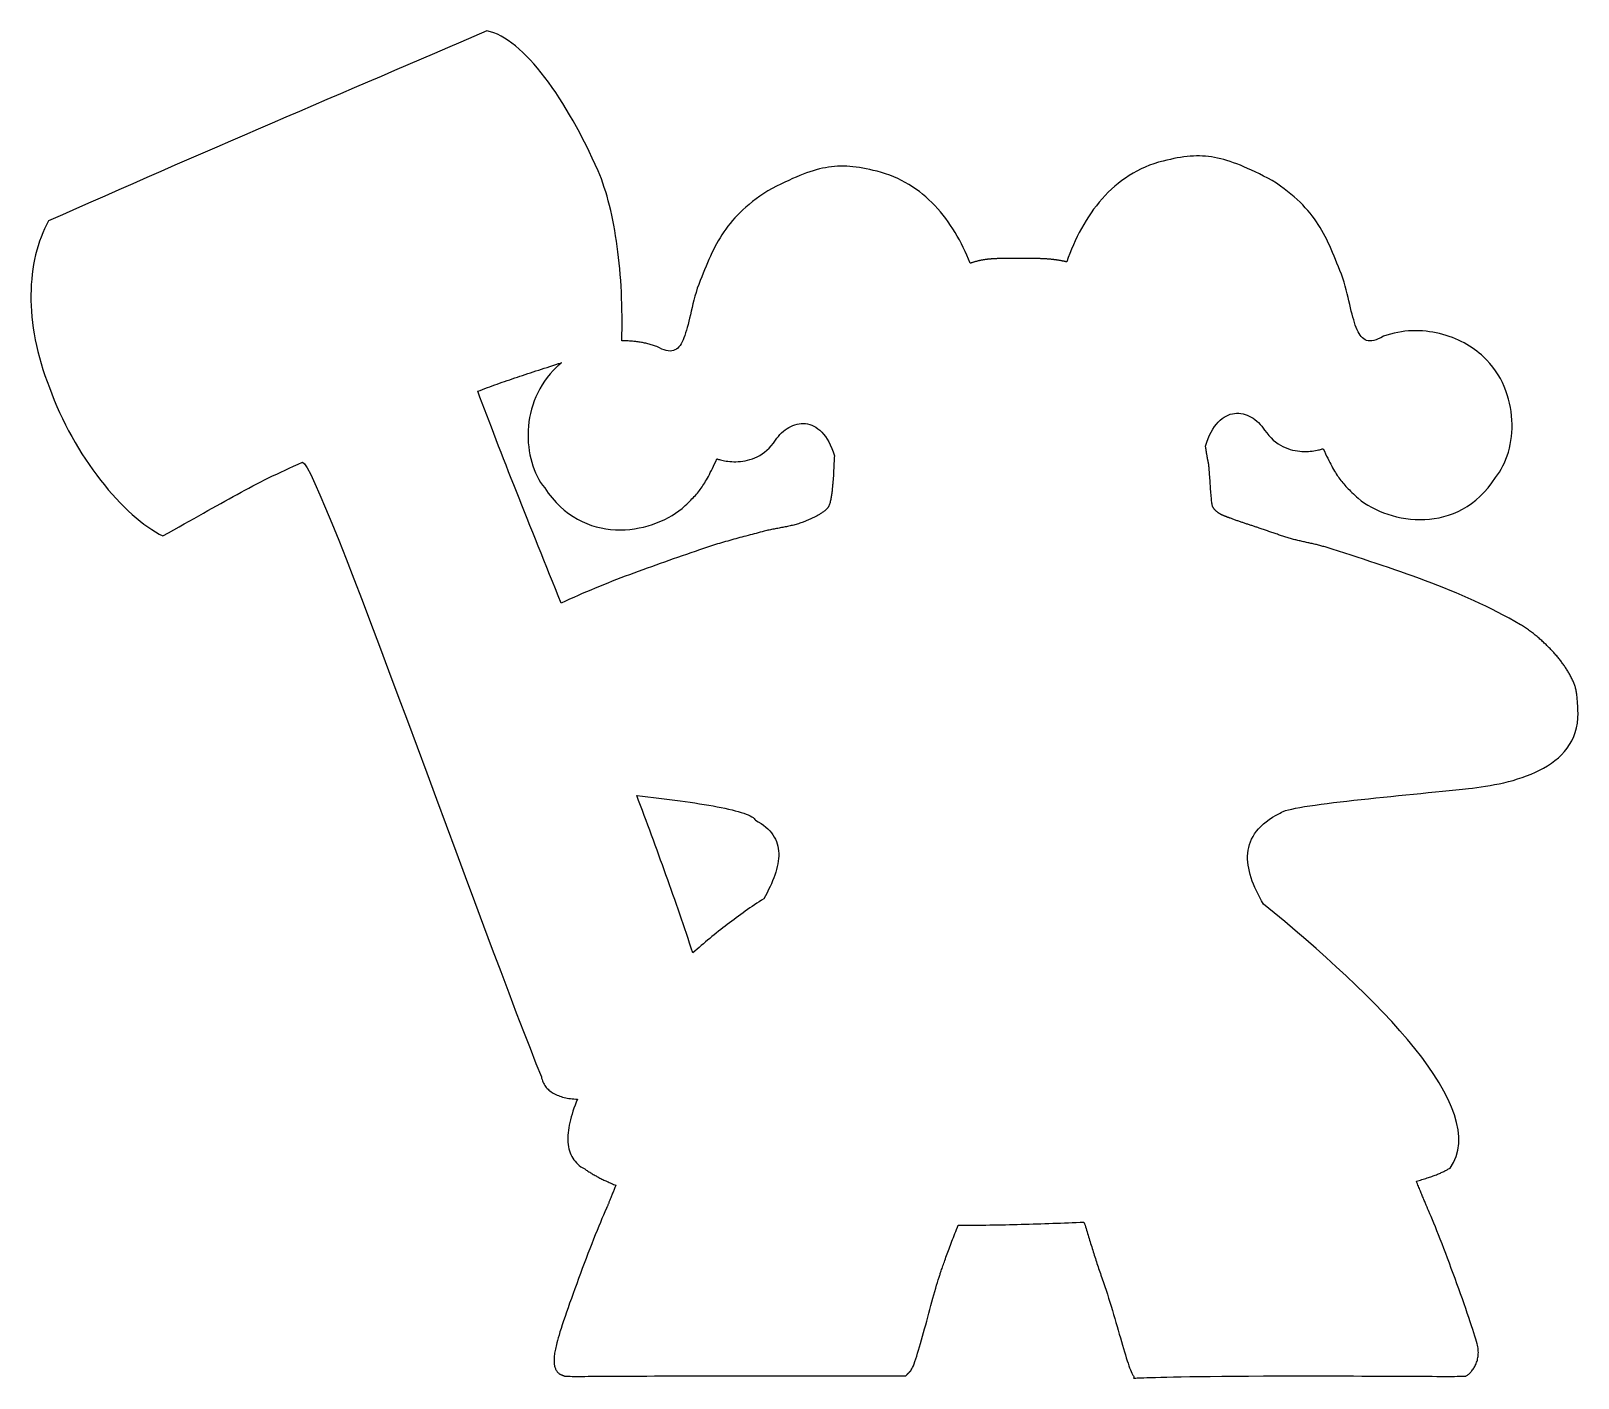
# Model space of a CAD drawing. Extents: x -65 to 169, y 0 to 203.
import ezdxf

# ---------------------------------------------------------------- set-up
doc = ezdxf.new("R2010")
doc.units = 0
doc.layers.get('0').update_dxf_attribs({"linetype": 'CONTINUOUS'})

msp = doc.modelspace()

# ---------------------------------------------------------------- linework, layer by layer
at = {"color": 7}
for points in [[(3.718119, 203.159191), (1.751513, 202.313908), (-0.224616, 201.465193), (-2.209981, 200.61305), (-4.204292, 199.75749), (-6.207263, 198.898529), (-8.218606, 198.036169), (-10.238032, 197.170424), (-12.265254, 196.301299), (-14.299983, 195.428812), (-16.341933, 194.552966), (-18.390815, 193.673774), (-20.446341, 192.791245), (-22.508224, 191.905389), (-24.576175, 191.016215), (-26.649908, 190.123733), (-28.72913, 189.227954), (-30.81356, 188.328887), (-32.902909, 187.426542), (-34.996885, 186.520928), (-37.0952, 185.612056), (-39.197571, 184.699935), (-41.303707, 183.784575), (-43.413323, 182.865987), (-45.526127, 181.944179), (-47.64183, 181.019161), (-49.76015, 180.090945), (-51.880796, 179.159538), (-54.003482, 178.224951), (-56.127917, 177.287194), (-58.253815, 176.346277), (-60.380888, 175.402209), (-62.508847, 174.455), (-62.813716, 173.876437), (-63.101127, 173.279582), (-63.37083, 172.664925), (-63.622576, 172.032953), (-63.856113, 171.384155), (-64.071196, 170.719019), (-64.267572, 170.038032), (-64.444994, 169.341684), (-64.603209, 168.630463), (-64.741973, 167.904856), (-64.86103, 167.165351), (-64.960135, 166.412438), (-65.039036, 165.646605), (-65.097485, 164.868338), (-65.135233, 164.078127), (-65.152035, 163.27646), (-65.147642, 162.463826), (-65.121793, 161.640711), (-65.074236, 160.807605), (-65.004733, 159.964996), (-64.913028, 159.113371), (-64.798877, 158.253219), (-64.662026, 157.385029), (-64.502228, 156.509288), (-64.319232, 155.626486), (-64.112791, 154.737108), (-63.882654, 153.841645), (-63.628572, 152.940584), (-63.350293, 152.034414), (-63.04757, 151.123622), (-62.720154, 150.208698), (-62.367792, 149.290128), (-62.017492, 148.338483), (-61.644482, 147.392182), (-61.24984, 146.452313), (-60.834638, 145.519965), (-60.399949, 144.596227), (-59.946844, 143.682189), (-59.476402, 142.77894), (-58.989693, 141.887567), (-58.487789, 141.009164), (-57.971767, 140.144812), (-57.442698, 139.295608), (-56.901654, 138.462636), (-56.349712, 137.646987), (-55.787944, 136.849752), (-55.217422, 136.072015), (-54.639221, 135.31487), (-54.054412, 134.579402), (-53.464074, 133.866705), (-52.869274, 133.177862), (-52.271089, 132.513967), (-51.67059, 131.876107), (-51.068854, 131.265369), (-50.466953, 130.682847), (-49.865957, 130.129627), (-49.266943, 129.606797), (-48.670985, 129.115447), (-48.079155, 128.656667), (-47.492523, 128.231545), (-46.912168, 127.841174), (-46.339162, 127.486635), (-45.774576, 127.169024), (-45.219485, 126.889428), (-44.376271, 127.360402), (-43.558444, 127.818597), (-42.764646, 128.264491), (-41.993529, 128.698569), (-41.243729, 129.12131), (-40.513897, 129.533192), (-39.802678, 129.934703), (-39.108713, 130.326315), (-38.43065, 130.708514), (-37.767133, 131.08178), (-37.116806, 131.446593), (-36.478313, 131.803436), (-35.850303, 132.152787), (-35.231419, 132.495126), (-34.620303, 132.830938), (-34.015603, 133.160701), (-33.415962, 133.484895), (-32.820028, 133.804001), (-32.226443, 134.118501), (-31.633851, 134.428878), (-31.040901, 134.735607), (-30.446234, 135.039174), (-29.848495, 135.340056), (-29.246333, 135.638736), (-28.638389, 135.935696), (-28.023307, 136.231413), (-27.399737, 136.526371), (-26.766316, 136.821048), (-26.121698, 137.115926), (-25.464522, 137.411486), (-24.793434, 137.708211), (-24.107079, 138.006579), (-23.828767, 137.785703), (-23.420451, 137.161074), (-22.889656, 136.155782), (-22.243909, 134.792916), (-21.490736, 133.095563), (-20.637663, 131.08681), (-19.692216, 128.78975), (-18.661921, 126.22747), (-17.554304, 123.423053), (-16.376892, 120.399596), (-15.13721, 117.18018), (-13.842784, 113.787896), (-12.501141, 110.245835), (-11.119806, 106.577082), (-9.706307, 102.80473), (-8.268168, 98.951859), (-6.812916, 95.041567), (-5.348077, 91.096936), (-3.881177, 87.141055), (-2.419742, 83.197017), (-0.971298, 79.287904), (0.456628, 75.436809), (1.856511, 71.66682), (3.220825, 68.001023), (4.542043, 64.462509), (5.812639, 61.074363), (7.025088, 57.859679), (8.171862, 54.84154), (9.245437, 52.043036), (10.238286, 49.487257), (11.142883, 47.19729), (11.951701, 45.196223), (11.996253, 44.988551), (12.050723, 44.7881), (12.114934, 44.594804), (12.188706, 44.408595), (12.271864, 44.229409), (12.364227, 44.057184), (12.465619, 43.891848), (12.575861, 43.733339), (12.694776, 43.581593), (12.822184, 43.43654), (12.957909, 43.298118), (13.101772, 43.16626), (13.253596, 43.040903), (13.413201, 42.921978), (13.580411, 42.809422), (13.755046, 42.703168), (13.93693, 42.60315), (14.125884, 42.509305), (14.321729, 42.421564), (14.524289, 42.339866), (14.733385, 42.264139), (14.948839, 42.194324), (15.170473, 42.130353), (15.398108, 42.07216), (15.631568, 42.01968), (15.870673, 41.972846), (16.115247, 41.931595), (16.36511, 41.895858), (16.620085, 41.865574), (16.879994, 41.840677), (17.144658, 41.821097), (17.4139, 41.806783), (17.221782, 41.344432), (17.042472, 40.88833), (16.876147, 40.438713), (16.722983, 39.995814), (16.583158, 39.559862), (16.456848, 39.131094), (16.34423, 38.70974), (16.24548, 38.296032), (16.160775, 37.890204), (16.090292, 37.492488), (16.034208, 37.103116), (15.992699, 36.722323), (15.965942, 36.35034), (15.954113, 35.987397), (15.957391, 35.633731), (15.975951, 35.289572), (16.00997, 34.955152), (16.059624, 34.630707), (16.125091, 34.316464), (16.206546, 34.012661), (16.304168, 33.719527), (16.418132, 33.437298), (16.548615, 33.166203), (16.695794, 32.906475), (16.859846, 32.658352), (17.040947, 32.422058), (17.239275, 32.197831), (17.455005, 31.985902), (17.688315, 31.786505), (17.939381, 31.59987), (18.20838, 31.426232), (18.495489, 31.265823), (18.617379, 31.181474), (18.740962, 31.097612), (18.866232, 31.014231), (18.993181, 30.931334), (19.121802, 30.848919), (19.252086, 30.766986), (19.384028, 30.685534), (19.517619, 30.604558), (19.652852, 30.524061), (19.78972, 30.44404), (19.928216, 30.364499), (20.068332, 30.285431), (20.210061, 30.206836), (20.353395, 30.128715), (20.498328, 30.051068), (20.644851, 29.973892), (20.792958, 29.897186), (20.942641, 29.820949), (21.093893, 29.745181), (21.246707, 29.66988), (21.401074, 29.595048), (21.556989, 29.520679), (21.714443, 29.446776), (21.873429, 29.373338), (22.03394, 29.30036), (22.195968, 29.227846), (22.359506, 29.155795), (22.524548, 29.084201), (22.691084, 29.013068), (22.859109, 28.94239), (23.028615, 28.872172), (23.199594, 28.802409), (23.137544, 28.644932), (23.076106, 28.489214), (23.015325, 28.33537), (22.955248, 28.18352), (22.895922, 28.033784), (22.837392, 27.886282), (22.779705, 27.741129), (22.722907, 27.598447), (22.667044, 27.458352), (22.612164, 27.320965), (22.558312, 27.186403), (22.505534, 27.054786), (22.453877, 26.926236), (22.403388, 26.800866), (22.354111, 26.678797), (22.306095, 26.560148), (22.259385, 26.445038), (22.214027, 26.333585), (22.170068, 26.225907), (22.127554, 26.122127), (22.086532, 26.022361), (22.047047, 25.926727), (22.009147, 25.835343), (21.972877, 25.748332), (21.938283, 25.665808), (21.905413, 25.587891), (21.874312, 25.514702), (21.845027, 25.446358), (21.817604, 25.382979), (21.79209, 25.324684), (21.768529, 25.271587), (21.74697, 25.223814), (21.547152, 24.778634), (21.33389, 24.290803), (21.108312, 23.763377), (20.871547, 23.199413), (20.624724, 22.601973), (20.368971, 21.974117), (20.105417, 21.318897), (19.835191, 20.639379), (19.55942, 19.938616), (19.279234, 19.219669), (18.995761, 18.485599), (18.710131, 17.739461), (18.42347, 16.984316), (18.136908, 16.223218), (17.851574, 15.459234), (17.568596, 14.695416), (17.289103, 13.934824), (17.014223, 13.180515), (16.745085, 12.435554), (16.482818, 11.702992), (16.228549, 10.985894), (15.983408, 10.287315), (15.748524, 9.610312), (15.525024, 8.95795), (15.314038, 8.33328), (15.116693, 7.739367), (14.934119, 7.179265), (14.767445, 6.656036), (14.617798, 6.172737), (14.486307, 5.732428), (14.374102, 5.338165), (14.28231, 4.993008), (14.221776, 4.7489), (14.166019, 4.511746), (14.115044, 4.281477), (14.06886, 4.058018), (14.027472, 3.841298), (13.990889, 3.631247), (13.959117, 3.427796), (13.932163, 3.230869), (13.910033, 3.040396), (13.892737, 2.856307), (13.880281, 2.678531), (13.872669, 2.506996), (13.869912, 2.341629), (13.872002, 2.182363), (13.878971, 2.029121), (13.890814, 1.881836), (13.907538, 1.740434), (13.929152, 1.604846), (13.955661, 1.474999), (13.987071, 1.350822), (14.023392, 1.232244), (14.064628, 1.119193), (14.110788, 1.0116), (14.161878, 0.909391), (14.217906, 0.812496), (14.278878, 0.720841), (14.344802, 0.63436), (14.415683, 0.552979), (14.491531, 0.476623), (14.572351, 0.405228), (14.65815, 0.338717), (14.748935, 0.277019), (14.769427, 0.268367), (14.789919, 0.259715), (14.810411, 0.251063), (14.830903, 0.242411), (14.851395, 0.233759), (14.871887, 0.225107), (14.892379, 0.216456), (14.912871, 0.207804), (14.933363, 0.199152), (14.953855, 0.1905), (14.974347, 0.181848), (14.994839, 0.173196), (15.015331, 0.164544), (15.035823, 0.155892), (15.056315, 0.147241), (15.076807, 0.138589), (15.097299, 0.129937), (15.117791, 0.121285), (15.138283, 0.112633), (15.158775, 0.103981), (15.179267, 0.095329), (15.199759, 0.086677), (15.220251, 0.078026), (15.240743, 0.069374), (15.261235, 0.060722), (15.281727, 0.05207), (15.302219, 0.043418), (15.322711, 0.034766), (15.343203, 0.026114), (15.363695, 0.017462), (15.384187, 0.008811), (15.404679, 0.000159), (15.440579, -0.0127), (15.505883, -0.023892), (15.601798, -0.03347), (15.729525, -0.04154), (15.890273, -0.048181), (16.085244, -0.053499), (16.315644, -0.057547), (16.582679, -0.060431), (16.887552, -0.062283), (17.231468, -0.063077), (17.615634, -0.062923), (18.041253, -0.061865), (18.50953, -0.060013), (19.021671, -0.057632), (19.57888, -0.054615), (20.182363, -0.051096), (20.833324, -0.047154), (21.532968, -0.042868), (22.2825, -0.038343), (23.083124, -0.03366), (23.936047, -0.028871), (24.842473, -0.024082), (25.803606, -0.019373), (26.820652, -0.014848), (27.894815, -0.010562), (29.0273, -0.00662), (30.219315, -0.003101), (31.472061, -0.000085), (32.786744, 0.002297), (34.16457, 0.004149), (35.606739, 0.005207), (37.114465, 0.005387), (38.048338, 0.005226), (38.982211, 0.005064), (39.916087, 0.004903), (40.849961, 0.004741), (41.783834, 0.00458), (42.717707, 0.004419), (43.651583, 0.004257), (44.585457, 0.004096), (45.51933, 0.003934), (46.453203, 0.003773), (47.387077, 0.003612), (48.320953, 0.00345), (49.254826, 0.003289), (50.188699, 0.003127), (51.122573, 0.002966), (52.056446, 0.002805), (52.990322, 0.002641), (53.924195, 0.002479), (54.858069, 0.002318), (55.791942, 0.002156), (56.725818, 0.001995), (57.659691, 0.001834), (58.593565, 0.001672), (59.527438, 0.001511), (60.461311, 0.001349), (61.395187, 0.001188), (62.329061, 0.001027), (63.262934, 0.000865), (64.196807, 0.000704), (65.130683, 0.000542), (66.064557, 0.000381), (66.99843, 0.00022), (67.022084, 0.025011), (67.045737, 0.049803), (67.069391, 0.074594), (67.093045, 0.099385), (67.116699, 0.124177), (67.140352, 0.148968), (67.164006, 0.17376), (67.18766, 0.198551), (67.211314, 0.223343), (67.234967, 0.248134), (67.258621, 0.272926), (67.282275, 0.297717), (67.305929, 0.322509), (67.329582, 0.3473), (67.353236, 0.372091), (67.37689, 0.396883), (67.400544, 0.421674), (67.424197, 0.446466), (67.447851, 0.471257), (67.471505, 0.496049), (67.495159, 0.52084), (67.518812, 0.545632), (67.542466, 0.570423), (67.56612, 0.595215), (67.589774, 0.620006), (67.613427, 0.644798), (67.637081, 0.669589), (67.660735, 0.69438), (67.684389, 0.719172), (67.708042, 0.743963), (67.731696, 0.768755), (67.75535, 0.793546), (67.841215, 0.905878), (67.935489, 1.069991), (68.037655, 1.282893), (68.147208, 1.541595), (68.263633, 1.843103), (68.386421, 2.184421), (68.515056, 2.562558), (68.649028, 2.974523), (68.787828, 3.417324), (68.930941, 3.887965), (69.077856, 4.383453), (69.228066, 4.9008), (69.381053, 5.43701), (69.536308, 5.98909), (69.69332, 6.554049), (69.851575, 7.128894), (70.010563, 7.71063), (70.169773, 8.29627), (70.328693, 8.882814), (70.48681, 9.467273), (70.643616, 10.046658), (70.798595, 10.61797), (70.951236, 11.17822), (71.101033, 11.724412), (71.247466, 12.253558), (71.390029, 12.762664), (71.528208, 13.248733), (71.661491, 13.708777), (71.789367, 14.139804), (71.911327, 14.538817), (72.026857, 14.902828), (72.135445, 15.22884), (72.174323, 15.342341), (72.216815, 15.466565), (72.262871, 15.601225), (72.312443, 15.746037), (72.365479, 15.900717), (72.421928, 16.064981), (72.481742, 16.238543), (72.544869, 16.421119), (72.611261, 16.612425), (72.680865, 16.812178), (72.753633, 17.020093), (72.829516, 17.235884), (72.908462, 17.459269), (72.990422, 17.68996), (73.075345, 17.927677), (73.163182, 18.172131), (73.253881, 18.423043), (73.347393, 18.680123), (73.443669, 18.94309), (73.542658, 19.21166), (73.644308, 19.485546), (73.748572, 19.764465), (73.855401, 20.048135), (73.96474, 20.336267), (74.076542, 20.628581), (74.190757, 20.924787), (74.307335, 21.224608), (74.426223, 21.527751), (74.547376, 21.833941), (74.670741, 22.142887), (74.796267, 22.454306), (74.923905, 22.767914), (75.516571, 22.769766), (76.109698, 22.772518), (76.703241, 22.776169), (77.297161, 22.78072), (77.891421, 22.786171), (78.485979, 22.792494), (79.080797, 22.799717), (79.675832, 22.807814), (80.271052, 22.816783), (80.866409, 22.826599), (81.461867, 22.837288), (82.057386, 22.848824), (82.652929, 22.861206), (83.248453, 22.874436), (83.843919, 22.888511), (84.439287, 22.903408), (85.034517, 22.91915), (85.629573, 22.935713), (86.224415, 22.953096), (86.818997, 22.9713), (87.413286, 22.990297), (88.007241, 23.010088), (88.60082, 23.030699), (89.193984, 23.052077), (89.786696, 23.074249), (90.378916, 23.097215), (90.970601, 23.120948), (91.561712, 23.145448), (92.152214, 23.170716), (92.742063, 23.196751), (93.331221, 23.223535), (93.919646, 23.25107), (93.999066, 23.001102), (94.078039, 22.75087), (94.156613, 22.500392), (94.234839, 22.249691), (94.312767, 21.998792), (94.390449, 21.747715), (94.467935, 21.49648), (94.545272, 21.24511), (94.622517, 20.993629), (94.699717, 20.742058), (94.776923, 20.490418), (94.854184, 20.238728), (94.931553, 19.987017), (95.009079, 19.7353), (95.086811, 19.483602), (95.164805, 19.231946), (95.243103, 18.980351), (95.321763, 18.728841), (95.400834, 18.477436), (95.480363, 18.226162), (95.560402, 17.975035), (95.641004, 17.724083), (95.722218, 17.473321), (95.804094, 17.22278), (95.886681, 16.972473), (95.970032, 16.722426), (96.054199, 16.472659), (96.139228, 16.223197), (96.22517, 15.97406), (96.31208, 15.72527), (96.400007, 15.47685), (96.488997, 15.228819), (96.685138, 14.677099), (96.880461, 14.110867), (97.074774, 13.532059), (97.26788, 12.942623), (97.459584, 12.344493), (97.649695, 11.73961), (97.838012, 11.129918), (98.024345, 10.517357), (98.2085, 9.903862), (98.390277, 9.291381), (98.569484, 8.68185), (98.745927, 8.077208), (98.919412, 7.479398), (99.08974, 6.890361), (99.256718, 6.312038), (99.420154, 5.746364), (99.579851, 5.195284), (99.735614, 4.660741), (99.887247, 4.144669), (100.034556, 3.649012), (100.177349, 3.175712), (100.315427, 2.726703), (100.4486, 2.303933), (100.576666, 1.909339), (100.699436, 1.54486), (100.816715, 1.21244), (100.928305, 0.914016), (101.034012, 0.651531), (101.133643, 0.426924), (101.227002, 0.242136), (101.313896, 0.099105), (101.394126, -0.000225), (101.444132, -0.063243), (101.464955, -0.118263), (101.464161, -0.165674), (101.449397, -0.20587), (101.42823, -0.239242), (101.408254, -0.266184), (101.397089, -0.287086), (101.402328, -0.302353), (101.431561, -0.312354), (101.492394, -0.317487), (101.59242, -0.318281), (101.739243, -0.314867), (101.940458, -0.307777), (102.203666, -0.297405), (102.536464, -0.284123), (102.946452, -0.268327), (103.441228, -0.250441), (104.028389, -0.230809), (104.715538, -0.209854), (105.51027, -0.187973), (106.420182, -0.165537), (107.452878, -0.142968), (108.615954, -0.120637), (109.917008, -0.098941), (111.363639, -0.078251), (112.963445, -0.058989), (114.724027, -0.041526), (116.65298, -0.026286), (118.757907, -0.013639), (121.046402, -0.003956), (123.526069, 0.002342), (126.204502, 0.004987), (127.723652, 0.004818), (129.197767, 0.00376), (130.626684, 0.001908), (132.01024, -0.000474), (133.34827, -0.00349), (134.640606, -0.007009), (135.887087, -0.010951), (137.08755, -0.015237), (138.241826, -0.019762), (139.349756, -0.024471), (140.411169, -0.02926), (141.425904, -0.034049), (142.393798, -0.038759), (143.314685, -0.043283), (144.1884, -0.047569), (145.014779, -0.051512), (145.793656, -0.055031), (146.524872, -0.058047), (147.208256, -0.060428), (147.843648, -0.06228), (148.43088, -0.063339), (148.969789, -0.063497), (149.460212, -0.062704), (149.901985, -0.060852), (150.294938, -0.057994), (150.638915, -0.053946), (150.933746, -0.048628), (151.179266, -0.041987), (151.375312, -0.033917), (151.521721, -0.024339), (151.618326, -0.013147), (151.664964, -0.000288), (151.758772, 0.062092), (151.854067, 0.131014), (151.950431, 0.206394), (152.047441, 0.288155), (152.144683, 0.376224), (152.241732, 0.470522), (152.338173, 0.570971), (152.433587, 0.677492), (152.527551, 0.790009), (152.61965, 0.908444), (152.709462, 1.032722), (152.796571, 1.162762), (152.880558, 1.298488), (152.960999, 1.439825), (153.03748, 1.586693), (153.109579, 1.739014), (153.176875, 1.896711), (153.238957, 2.059707), (153.295396, 2.227927), (153.34578, 2.40129), (153.389688, 2.579719), (153.426698, 2.763139), (153.456392, 2.951469), (153.478352, 3.144634), (153.492163, 3.342558), (153.497402, 3.54516), (153.493645, 3.752363), (153.480469, 3.964093), (153.457477, 4.180271), (153.424234, 4.400817), (153.380321, 4.625657), (153.325323, 4.854713), (153.234033, 5.18767), (153.121051, 5.574631), (152.987664, 6.012085), (152.835153, 6.496516), (152.664801, 7.024412), (152.477894, 7.592264), (152.275715, 8.196551), (152.059548, 8.833765), (151.830673, 9.500394), (151.590378, 10.192919), (151.339942, 10.907834), (151.080653, 11.641622), (150.813794, 12.390768), (150.540646, 13.151763), (150.262495, 13.921092), (149.980621, 14.695241), (149.696313, 15.470698), (149.410849, 16.243948), (149.125517, 17.011483), (148.841598, 17.769784), (148.560378, 18.515341), (148.283137, 19.244638), (148.011164, 19.954166), (147.745734, 20.64041), (147.488138, 21.299855), (147.239657, 21.928989), (147.001577, 22.524302), (146.775176, 23.082276), (146.561742, 23.599402), (146.362558, 24.072162), (146.178908, 24.497049), (146.012073, 24.870545), (145.981836, 24.937432), (145.949136, 25.010806), (145.914042, 25.090509), (145.876614, 25.176369), (145.836924, 25.268227), (145.795032, 25.365911), (145.751011, 25.469257), (145.70492, 25.578104), (145.656832, 25.692283), (145.606808, 25.811626), (145.554915, 25.935972), (145.50122, 26.065152), (145.445793, 26.199002), (145.38869, 26.337358), (145.329987, 26.48005), (145.269747, 26.626918), (145.208033, 26.777794), (145.144914, 26.932512), (145.080456, 27.090904), (145.014726, 27.252811), (144.947786, 27.418062), (144.879709, 27.586493), (144.810552, 27.757938), (144.74039, 27.932232), (144.669283, 28.109209), (144.5973, 28.288705), (144.524506, 28.470553), (144.450967, 28.654589), (144.376749, 28.840644), (144.30192, 29.028557), (144.226545, 29.21816), (144.150689, 29.409287), (144.363777, 29.470408), (144.573581, 29.531625), (144.780075, 29.592934), (144.983235, 29.654336), (145.183032, 29.715825), (145.379448, 29.777399), (145.572451, 29.839057), (145.76202, 29.900795), (145.948128, 29.962607), (146.130751, 30.024496), (146.309864, 30.086456), (146.485441, 30.148485), (146.65746, 30.21058), (146.825891, 30.272739), (146.990713, 30.334958), (147.151898, 30.397236), (147.309425, 30.459569), (147.463264, 30.521955), (147.613394, 30.584391), (147.759786, 30.646873), (147.90242, 30.709399), (148.041268, 30.771968), (148.176303, 30.834576), (148.307505, 30.897219), (148.434844, 30.959896), (148.558298, 31.022605), (148.67784, 31.08534), (148.793447, 31.148102), (148.905093, 31.210885), (149.012752, 31.273689), (149.1164, 31.336509), (149.216013, 31.399345), (149.742084, 32.254857), (150.133013, 33.156583), (150.393247, 34.102421), (150.527227, 35.090264), (150.539398, 36.118012), (150.434194, 37.183555), (150.216061, 38.28479), (149.889441, 39.419615), (149.458781, 40.585922), (148.928516, 41.781611), (148.303094, 43.004573), (147.586957, 44.252703), (146.784545, 45.523901), (145.900302, 46.816058), (144.938669, 48.127073), (143.904089, 49.454837), (142.801005, 50.797251), (141.633856, 52.152206), (140.407089, 53.517599), (139.125143, 54.891324), (137.792463, 56.271279), (136.413489, 57.655357), (134.992664, 59.041456), (133.534431, 60.427468), (132.043234, 61.811292), (130.52351, 63.190821), (128.979706, 64.563953), (127.416262, 65.928579), (125.837622, 67.282597), (124.248228, 68.623905), (122.652521, 69.950393), (121.054945, 71.259962), (120.761012, 71.768459), (120.482294, 72.274504), (120.219669, 72.777839), (119.974017, 73.278206), (119.746216, 73.775345), (119.537147, 74.268997), (119.34769, 74.758899), (119.178721, 75.244799), (119.031121, 75.72643), (118.905769, 76.20354), (118.803545, 76.675864), (118.725326, 77.143147), (118.671991, 77.605128), (118.644422, 78.061547), (118.643363, 78.512146), (118.669959, 78.956667), (118.724958, 79.394849), (118.809236, 79.826432), (118.923676, 80.251157), (119.069155, 80.668768), (119.24655, 81.079004), (119.456746, 81.481605), (119.700615, 81.876313), (119.979041, 82.262866), (120.292903, 82.641009), (120.643079, 83.010478), (121.030448, 83.371021), (121.455887, 83.722371), (121.920278, 84.064274), (122.4245, 84.396469), (122.969433, 84.718694), (123.555954, 85.030696), (123.738551, 85.148761), (124.009875, 85.26757), (124.365618, 85.387029), (124.801459, 85.507049), (125.313086, 85.627538), (125.89618, 85.748405), (126.546428, 85.869563), (127.259517, 85.990914), (128.031127, 86.112374), (128.856944, 86.233847), (129.732657, 86.355245), (130.653944, 86.476478), (131.616496, 86.59745), (132.615993, 86.718076), (133.64812, 86.838261), (134.708565, 86.957916), (135.79301, 87.076949), (136.897142, 87.195271), (138.016642, 87.312791), (139.147199, 87.429414), (140.284494, 87.545053), (141.424213, 87.659617), (142.562043, 87.773015), (143.693666, 87.885154), (144.814767, 87.995943), (145.921029, 88.105295), (147.008141, 88.213115), (148.071785, 88.319314), (149.107647, 88.4238), (150.11141, 88.526485), (151.078759, 88.627275), (152.00538, 88.726079), (152.623986, 88.79845), (153.261479, 88.879791), (153.91532, 88.971041), (154.582966, 89.073133), (155.261871, 89.187001), (155.949497, 89.313586), (156.643301, 89.453821), (157.340737, 89.608641), (158.039264, 89.778983), (158.73634, 89.965781), (159.429424, 90.169976), (160.11597, 90.392496), (160.793441, 90.634283), (161.459289, 90.896271), (162.110971, 91.179393), (162.74595, 91.484588), (163.36168, 91.812793), (163.955619, 92.16494), (164.525222, 92.541966), (165.067952, 92.944807), (165.581262, 93.3744), (166.062613, 93.83168), (166.509457, 94.317585), (166.919257, 94.833046), (167.289467, 95.379), (167.617548, 95.956385), (167.900954, 96.566138), (168.137142, 97.209189), (168.323575, 97.88648), (168.457703, 98.598945), (168.536991, 99.347517), (168.558898, 100.133134), (168.54596, 100.439067), (168.53289, 100.729881), (168.519528, 101.006262), (168.505744, 101.268895), (168.491403, 101.518463), (168.476348, 101.755652), (168.460447, 101.981143), (168.443567, 102.195625), (168.425548, 102.399777), (168.406234, 102.594288), (168.385491, 102.779841), (168.363186, 102.957119), (168.339188, 103.12681), (168.313339, 103.289595), (168.285483, 103.446157), (168.25549, 103.597183), (168.223214, 103.743358), (168.188511, 103.885365), (168.151239, 104.023888), (168.111255, 104.159614), (168.068417, 104.293223), (168.022577, 104.425403), (167.973598, 104.556835), (167.921332, 104.688209), (167.86564, 104.820204), (167.806373, 104.953504), (167.743392, 105.088798), (167.676553, 105.226768), (167.605713, 105.368098), (167.530728, 105.513473), (167.451453, 105.663577), (167.36775, 105.819093), (167.295415, 105.950877), (167.221591, 106.082335), (167.14628, 106.213465), (167.069485, 106.34426), (166.99121, 106.474718), (166.911457, 106.60484), (166.830227, 106.734618), (166.747527, 106.864052), (166.663357, 106.99314), (166.577722, 107.121878), (166.490621, 107.250262), (166.402063, 107.378291), (166.312046, 107.50596), (166.220572, 107.633267), (166.12765, 107.760212), (166.033276, 107.886788), (165.937457, 108.012992), (165.840196, 108.138825), (165.741496, 108.264283), (165.641357, 108.389359), (165.539783, 108.514055), (165.436781, 108.638364), (165.332347, 108.762287), (165.22649, 108.885821), (165.119209, 109.008958), (165.010508, 109.131701), (164.900391, 109.254044), (164.788861, 109.375985), (164.675918, 109.497521), (164.561571, 109.61865), (164.445816, 109.739369), (164.328658, 109.859673), (164.209918, 109.979997), (164.08944, 110.100724), (163.967264, 110.22176), (163.843423, 110.343019), (163.71796, 110.464415), (163.590912, 110.585859), (163.462317, 110.707263), (163.332213, 110.82854), (163.200641, 110.9496), (163.067638, 111.070358), (162.93324, 111.190722), (162.797488, 111.31061), (162.66042, 111.42993), (162.522073, 111.548593), (162.382489, 111.666515), (162.241701, 111.783606), (162.099753, 111.899777), (161.956679, 112.014945), (161.812518, 112.129014), (161.667312, 112.241904), (161.521096, 112.353524), (161.373908, 112.463784), (161.225789, 112.572599), (161.076775, 112.67988), (160.926908, 112.785541), (160.776222, 112.88949), (160.624756, 112.991643), (160.472552, 113.091912), (160.319646, 113.190205), (160.166074, 113.286439), (160.011878, 113.380525), (159.857097, 113.472373), (159.001365, 113.964723), (158.139186, 114.444828), (157.270808, 114.913095), (156.396476, 115.369927), (155.516435, 115.815732), (154.630935, 116.25091), (153.740218, 116.675874), (152.844535, 117.091021), (151.944129, 117.496762), (151.039248, 117.893499), (150.130137, 118.281638), (149.217045, 118.661585), (148.300216, 119.033748), (147.379894, 119.398526), (146.456332, 119.756327), (145.529769, 120.107557), (144.600457, 120.452621), (143.668639, 120.791922), (142.734565, 121.125872), (141.798477, 121.454868), (140.860624, 121.779318), (139.92125, 122.099628), (138.980606, 122.416202), (138.038933, 122.729448), (137.096482, 123.03977), (136.153496, 123.347573), (135.210222, 123.653259), (134.266909, 123.957236), (133.323799, 124.259911), (132.381141, 124.561687), (131.43918, 124.862971), (130.498165, 125.164165), (130.337468, 125.214682), (130.176297, 125.2635), (130.014679, 125.31072), (129.852645, 125.356448), (129.690226, 125.400787), (129.527446, 125.44384), (129.364333, 125.48571), (129.200921, 125.526504), (129.037234, 125.566321), (128.873303, 125.605267), (128.709156, 125.643447), (128.544821, 125.680962), (128.380326, 125.717919), (128.215703, 125.754416), (128.050976, 125.790563), (127.886177, 125.826459), (127.721334, 125.862207), (127.556475, 125.897915), (127.391629, 125.933684), (127.226825, 125.96962), (127.06209, 126.005823), (126.897453, 126.042399), (126.732946, 126.079448), (126.568592, 126.11708), (126.404426, 126.155394), (126.240472, 126.194495), (126.076758, 126.234486), (125.913317, 126.27547), (125.750172, 126.317555), (125.587358, 126.360838), (125.424899, 126.405426), (125.262826, 126.451423), (125.097776, 126.499498), (124.932959, 126.548324), (124.768362, 126.597865), (124.603974, 126.648088), (124.439781, 126.698954), (124.275779, 126.750432), (124.111954, 126.802486), (123.948296, 126.855077), (123.784792, 126.908174), (123.621435, 126.961741), (123.458209, 127.015743), (123.295109, 127.070141), (123.13212, 127.124904), (122.969235, 127.179996), (122.806439, 127.235384), (122.643726, 127.291026), (122.481081, 127.346895), (122.318495, 127.40295), (122.155956, 127.459158), (121.993457, 127.515482), (121.830984, 127.571892), (121.668525, 127.628346), (121.506073, 127.684813), (121.343616, 127.741257), (121.181144, 127.797642), (121.018642, 127.853935), (120.856103, 127.910098), (120.693517, 127.966097), (120.530872, 128.021898), (120.368156, 128.077463), (120.20536, 128.132761), (120.042472, 128.187752), (119.917885, 128.229545), (119.793219, 128.271124), (119.668484, 128.312516), (119.54369, 128.353741), (119.418844, 128.394828), (119.293958, 128.435801), (119.169038, 128.476682), (119.044093, 128.517499), (118.919136, 128.558279), (118.794171, 128.599044), (118.669211, 128.639816), (118.544264, 128.680628), (118.419335, 128.721498), (118.294439, 128.762453), (118.169585, 128.803519), (118.044775, 128.84472), (117.920024, 128.88608), (117.795342, 128.927627), (117.670734, 128.969384), (117.54621, 129.011376), (117.421782, 129.053627), (117.297455, 129.096164), (117.173241, 129.139011), (117.049148, 129.182193), (116.925183, 129.225736), (116.801358, 129.269662), (116.677684, 129.314001), (116.554163, 129.358771), (116.430809, 129.404004), (116.307632, 129.449722), (116.184638, 129.495947), (116.061837, 129.542709), (116.008383, 129.563135), (115.954366, 129.583667), (115.899843, 129.604278), (115.844884, 129.624995), (115.789549, 129.645817), (115.733905, 129.666746), (115.678011, 129.687807), (115.621936, 129.708973), (115.565741, 129.730272), (115.509488, 129.751677), (115.453245, 129.773214), (115.397074, 129.794884), (115.341038, 129.816659), (115.285203, 129.838566), (115.22963, 129.860633), (115.174385, 129.882831), (115.119532, 129.905162), (115.065131, 129.927625), (115.011248, 129.950247), (114.95795, 129.973028), (114.905298, 129.995941), (114.853355, 130.019012), (114.802185, 130.042243), (114.751853, 130.065632), (114.702421, 130.08918), (114.653957, 130.112913), (114.60652, 130.136805), (114.560176, 130.160855), (114.514988, 130.185091), (114.471022, 130.209512), (114.428339, 130.234118), (114.387003, 130.25891), (114.346686, 130.28394), (114.307001, 130.309287), (114.267941, 130.334978), (114.229497, 130.361039), (114.191662, 130.387471), (114.154424, 130.414276), (114.117779, 130.44148), (114.081717, 130.4691), (114.046228, 130.497149), (114.011306, 130.525639), (113.976939, 130.554587), (113.943123, 130.584006), (113.909846, 130.613912), (113.877098, 130.644321), (113.844878, 130.675245), (113.81317, 130.706699), (113.78197, 130.738697), (113.751268, 130.771257), (113.721055, 130.804388), (113.691321, 130.838112), (113.662061, 130.872436), (113.633266, 130.90738), (113.604927, 130.942953), (113.577035, 130.979177), (113.549579, 131.01606), (113.522557, 131.05362), (113.495956, 131.091871), (113.469762, 131.130826), (113.443991, 131.170503), (113.418591, 131.210913), (113.393588, 131.252074), (113.368956, 131.293997), (113.34472, 131.350361), (113.320828, 131.433676), (113.297306, 131.542216), (113.274129, 131.674248), (113.251269, 131.828045), (113.228753, 132.001879), (113.206554, 132.194017), (113.184673, 132.402731), (113.163083, 132.626293), (113.141784, 132.862974), (113.120776, 133.111042), (113.10006, 133.368767), (113.079607, 133.634424), (113.05942, 133.906281), (113.039496, 134.182607), (113.019811, 134.461676), (113.000365, 134.741756), (112.981129, 135.021119), (112.962132, 135.298037), (112.943347, 135.570775), (112.924747, 135.83761), (112.906358, 136.096812), (112.888155, 136.346647), (112.87011, 136.585388), (112.852251, 136.811308), (112.83455, 137.022673), (112.817008, 137.217759), (112.799599, 137.394831), (112.782321, 137.552165), (112.765176, 137.688029), (112.748164, 137.800691), (112.731257, 137.888427), (112.717155, 137.951588), (112.703105, 138.015882), (112.689109, 138.081298), (112.675139, 138.147832), (112.661222, 138.215473), (112.647331, 138.284217), (112.633467, 138.354051), (112.619629, 138.42497), (112.605818, 138.496966), (112.592033, 138.570028), (112.578248, 138.644151), (112.56449, 138.719327), (112.550732, 138.795546), (112.536973, 138.872801), (112.523215, 138.951086), (112.509457, 139.03039), (112.495698, 139.110704), (112.481914, 139.192024), (112.468129, 139.274341), (112.454317, 139.357645), (112.44048, 139.441928), (112.426616, 139.527182), (112.412725, 139.613402), (112.398808, 139.700577), (112.384838, 139.788699), (112.370841, 139.877763), (112.356792, 139.967756), (112.34269, 140.058674), (112.328535, 140.150509), (112.314326, 140.243248), (112.300065, 140.336889), (112.285725, 140.431422), (112.476431, 141.030857), (112.68288, 141.587371), (112.904069, 142.10188), (113.138988, 142.575302), (113.386632, 143.008551), (113.646001, 143.402545), (113.916082, 143.7582), (114.195874, 144.076433), (114.48437, 144.358159), (114.780563, 144.604297), (115.08345, 144.815761), (115.392026, 144.993468), (115.705282, 145.138335), (116.022213, 145.251278), (116.341817, 145.333214), (116.663084, 145.385059), (116.985011, 145.407728), (117.306591, 145.40214), (117.626818, 145.369211), (117.944692, 145.309857), (118.259199, 145.224994), (118.569336, 145.115539), (118.874101, 144.982408), (119.172485, 144.826518), (119.463485, 144.648785), (119.746094, 144.450125), (120.019303, 144.231456), (120.282113, 143.993692), (120.533512, 143.737752), (120.7725, 143.464551), (120.998068, 143.175006), (121.209211, 142.870033), (121.52153, 142.437161), (121.845999, 142.042786), (122.181171, 141.685284), (122.525597, 141.363032), (122.877832, 141.074403), (123.23643, 140.817781), (123.599941, 140.591536), (123.96692, 140.394048), (124.335922, 140.223693), (124.705494, 140.07885), (125.074196, 139.95789), (125.440575, 139.859193), (125.80319, 139.781136), (126.160586, 139.722094), (126.511326, 139.680443), (126.853956, 139.654567), (127.187029, 139.642846), (127.509101, 139.64364), (127.818725, 139.655334), (128.114452, 139.676289), (128.394836, 139.704904), (128.658433, 139.739546), (128.903789, 139.778593), (129.129462, 139.820424), (129.334007, 139.863413), (129.515971, 139.905937), (129.673911, 139.946373), (129.80638, 139.983097), (129.911931, 140.014485), (129.989115, 140.038906), (130.036486, 140.054754), (130.052599, 140.06039), (130.236675, 139.667071), (130.413067, 139.294032), (130.582417, 138.940276), (130.745371, 138.604801), (130.902568, 138.2866), (131.054653, 137.984678), (131.202269, 137.698029), (131.34606, 137.425653), (131.48667, 137.166549), (131.624737, 136.919717), (131.76091, 136.684153), (131.895832, 136.458858), (132.030142, 136.242828), (132.164485, 136.035062), (132.299504, 135.834558), (132.435844, 135.640316), (132.574147, 135.451335), (132.715053, 135.266611), (132.859212, 135.085144), (133.007259, 134.905934), (133.159842, 134.727978), (133.317605, 134.550273), (133.481189, 134.371819), (133.651237, 134.191617), (133.828394, 134.00866), (134.0133, 133.821952), (134.206602, 133.630488), (134.40894, 133.433268), (134.620958, 133.22929), (134.843301, 133.017552), (135.076608, 132.797054), (135.321527, 132.566792), (135.792367, 132.2038), (136.292741, 131.855417), (136.820847, 131.523156), (137.374879, 131.208527), (137.953031, 130.913035), (138.553492, 130.638191), (139.174464, 130.385504), (139.814134, 130.156486), (140.470697, 129.95264), (141.14235, 129.77548), (141.827285, 129.626517), (142.523697, 129.507254), (143.229778, 129.419206), (143.943724, 129.363879), (144.663727, 129.342791), (145.387979, 129.357423), (146.114678, 129.409315), (146.842018, 129.499967), (147.56819, 129.630888), (148.291389, 129.803584), (149.00981, 130.019569), (149.721645, 130.280348), (150.42509, 130.587431), (151.118335, 130.942327), (151.799579, 131.346547), (152.467012, 131.801601), (153.118828, 132.308995), (153.753225, 132.87024), (154.368395, 133.486844), (154.962527, 134.160317), (155.533821, 134.89217), (156.080468, 135.683909), (156.393092, 136.088756), (156.687298, 136.518969), (156.962542, 136.973073), (157.218285, 137.449606), (157.453992, 137.947099), (157.669117, 138.46409), (157.86312, 138.999107), (158.035464, 139.550683), (158.18561, 140.117355), (158.313015, 140.697652), (158.417139, 141.290107), (158.497445, 141.893259), (158.553389, 142.505635), (158.584435, 143.12577), (158.590044, 143.752197), (158.569671, 144.38345), (158.522776, 145.018061), (158.44882, 145.654564), (158.347265, 146.291492), (158.217569, 146.927377), (158.059195, 147.560752), (157.8716, 148.190152), (157.654242, 148.814108), (157.406587, 149.431155), (157.128091, 150.039825), (156.818214, 150.638651), (156.476417, 151.226166), (156.102162, 151.800904), (155.694904, 152.361398), (155.254109, 152.906179), (154.779232, 153.433783), (154.269734, 153.942742), (153.95542, 154.229725), (153.625148, 154.51034), (153.279497, 154.783996), (152.919039, 155.050103), (152.544352, 155.308067), (152.156015, 155.5573), (151.754602, 155.797208), (151.340688, 156.027202), (150.914852, 156.24669), (150.47767, 156.455081), (150.029718, 156.651783), (149.57157, 156.836206), (149.103803, 157.007758), (148.626997, 157.165849), (148.141725, 157.309886), (147.648565, 157.439279), (147.148093, 157.553437), (146.640884, 157.651769), (146.127516, 157.733682), (145.608562, 157.798587), (145.084602, 157.845893), (144.556213, 157.875007), (144.02397, 157.885338), (143.488445, 157.876298), (142.950222, 157.847291), (142.409871, 157.797729), (141.867973, 157.727019), (141.3251, 157.634572), (140.781832, 157.519795), (140.238742, 157.382098), (139.69641, 157.220889), (139.155411, 157.035578), (138.758359, 156.819636), (138.38676, 156.645518), (138.039401, 156.512208), (137.715065, 156.418689), (137.412532, 156.363943), (137.130589, 156.346954), (136.86802, 156.366705), (136.623603, 156.422178), (136.396125, 156.512358), (136.184368, 156.636225), (135.987116, 156.792765), (135.803154, 156.98096), (135.631262, 157.199792), (135.470223, 157.448246), (135.318823, 157.725303), (135.175842, 158.029948), (135.040066, 158.361163), (134.91028, 158.71793), (134.785262, 159.099234), (134.6638, 159.504057), (134.544674, 159.931383), (134.426667, 160.380193), (134.308565, 160.849472), (134.189148, 161.338202), (134.067204, 161.845367), (133.941511, 162.369949), (133.810854, 162.910931), (133.67402, 163.467297), (133.529788, 164.03803), (133.37694, 164.622112), (133.214264, 165.218526), (133.040539, 165.826257), (132.807099, 166.413718), (132.579484, 166.98786), (132.356464, 167.549196), (132.136812, 168.098238), (131.919303, 168.635499), (131.702707, 169.161491), (131.485797, 169.676727), (131.267349, 170.181719), (131.046131, 170.676981), (130.820917, 171.163024), (130.590484, 171.640362), (130.353597, 172.109506), (130.109035, 172.57097), (129.855569, 173.025266), (129.591973, 173.472908), (129.317015, 173.914406), (129.029471, 174.350275), (128.728116, 174.781026), (128.411719, 175.207172), (128.079053, 175.629226), (127.728893, 176.047701), (127.360008, 176.463108), (126.971174, 176.875961), (126.561165, 177.286773), (126.128749, 177.696055), (125.672702, 178.104321), (125.191796, 178.512083), (124.684804, 178.919853), (124.150496, 179.328145), (123.587648, 179.737471), (122.995034, 180.148343), (122.371422, 180.561274), (121.695769, 180.9145), (121.043637, 181.248672), (120.413709, 181.56401), (119.804665, 181.860735), (119.215186, 182.139067), (118.643954, 182.399227), (118.089649, 182.641436), (117.550954, 182.865912), (117.026553, 183.072877), (116.515119, 183.262552), (116.015342, 183.435156), (115.525897, 183.590909), (115.045467, 183.730033), (114.572733, 183.852748), (114.106378, 183.959274), (113.645085, 184.04983), (113.187531, 184.124639), (112.732397, 184.18392), (112.278367, 184.227893), (111.82412, 184.256779), (111.36834, 184.2708), (110.909706, 184.270165), (110.4469, 184.255113), (109.978603, 184.225854), (109.503496, 184.18261), (109.020261, 184.125601), (108.527578, 184.055047), (108.024131, 183.97117), (107.508599, 183.874188), (106.979662, 183.764323), (106.436004, 183.641795), (105.876305, 183.506825), (105.176125, 183.317702), (104.493185, 183.10293), (103.82734, 182.863222), (103.178446, 182.599289), (102.546365, 182.311842), (101.930952, 182.001594), (101.332065, 181.669255), (100.749564, 181.315537), (100.183305, 180.941152), (99.633144, 180.546812), (99.098942, 180.133227), (98.580554, 179.70111), (98.077841, 179.251173), (97.590658, 178.784125), (97.118861, 178.300681), (96.662312, 177.80155), (96.220868, 177.287445), (95.794383, 176.759076), (95.382721, 176.217157), (94.985732, 175.662397), (94.603282, 175.095509), (94.235223, 174.517205), (93.881411, 173.928196), (93.54171, 173.329193), (93.215976, 172.720908), (92.904064, 172.104053), (92.605834, 171.479339), (92.321142, 170.847478), (92.049847, 170.209182), (91.791806, 169.565161), (91.546879, 168.916128), (91.314921, 168.262794), (91.29566, 168.267766), (91.276398, 168.272711), (91.257136, 168.277628), (91.237875, 168.282518), (91.218587, 168.28738), (91.199298, 168.292215), (91.18001, 168.297022), (91.160696, 168.301802), (91.141381, 168.306554), (91.122067, 168.311278), (91.102726, 168.315974), (91.083385, 168.320642), (91.064043, 168.325282), (91.044676, 168.329893), (91.025308, 168.334477), (91.005915, 168.339032), (90.986521, 168.343559), (90.9671, 168.348058), (90.94768, 168.352527), (90.928233, 168.356969), (90.908786, 168.361381), (90.889313, 168.365765), (90.869839, 168.37012), (90.85034, 168.374447), (90.830813, 168.378744), (90.811287, 168.383012), (90.791734, 168.387251), (90.772182, 168.39146), (90.752602, 168.395641), (90.732997, 168.399792), (90.713391, 168.403913), (90.693759, 168.408006), (90.618366, 168.423432), (90.542677, 168.438468), (90.466665, 168.453116), (90.390308, 168.467383), (90.313582, 168.481272), (90.236469, 168.494789), (90.158941, 168.507939), (90.080976, 168.520725), (90.002551, 168.533153), (89.923647, 168.545227), (89.844238, 168.556953), (89.764299, 168.568334), (89.68381, 168.579377), (89.60275, 168.590084), (89.521091, 168.600462), (89.438814, 168.610514), (89.355896, 168.620246), (89.272312, 168.629662), (89.188039, 168.638767), (89.103058, 168.647566), (89.017341, 168.656063), (88.930869, 168.664264), (88.843615, 168.672172), (88.755562, 168.679793), (88.666683, 168.687132), (88.576955, 168.694192), (88.486359, 168.700979), (88.394866, 168.707498), (88.302458, 168.713753), (88.20911, 168.719749), (88.114799, 168.725491), (88.019504, 168.730983), (87.923201, 168.736231), (87.825864, 168.741239), (87.727473, 168.746012), (87.628006, 168.750556), (87.527435, 168.754875), (87.425742, 168.758973), (87.322901, 168.762856), (87.218888, 168.766528), (87.113685, 168.769994), (87.007264, 168.773259), (86.899605, 168.776328), (86.790684, 168.779204), (86.680477, 168.781894), (86.568961, 168.784402), (86.456116, 168.786733), (86.341914, 168.788891), (86.226336, 168.790881), (86.109358, 168.792708), (85.990954, 168.794377), (85.871106, 168.795892), (85.749789, 168.797259), (85.626978, 168.798482), (85.502653, 168.799566), (85.377234, 168.800851), (85.249808, 168.801671), (85.120798, 168.802366), (84.990181, 168.802941), (84.857931, 168.803401), (84.724028, 168.80375), (84.588448, 168.803993), (84.451169, 168.804136), (84.312167, 168.804183), (84.193785, 168.80417), (84.077032, 168.80413), (83.961888, 168.804061), (83.848337, 168.803961), (83.736357, 168.803826), (83.625931, 168.803655), (83.517042, 168.803446), (83.409666, 168.803195), (83.303787, 168.802902), (83.199385, 168.802562), (83.096441, 168.802175), (82.994939, 168.801738), (82.894855, 168.801248), (82.796174, 168.800703), (82.698876, 168.800101), (82.60294, 168.79944), (82.508349, 168.798716), (82.415084, 168.797929), (82.323128, 168.797074), (82.232455, 168.796151), (82.143055, 168.795157), (82.054901, 168.79409), (81.96798, 168.792946), (81.882271, 168.791725), (81.797755, 168.790423), (81.714411, 168.789038), (81.632221, 168.787568), (81.551169, 168.786011), (81.471233, 168.784364), (81.392395, 168.782625), (81.314637, 168.780791), (81.237937, 168.778861), (81.162282, 168.776832), (81.087645, 168.774702), (81.014014, 168.772468), (80.941365, 168.770128), (80.869682, 168.76768), (80.798943, 168.765123), (80.729132, 168.762453), (80.660227, 168.759668), (80.592213, 168.756767), (80.52507, 168.753747), (80.458776, 168.750605), (80.393315, 168.747341), (80.328667, 168.743951), (80.264815, 168.740433), (80.201736, 168.736785), (80.139416, 168.733005), (80.077834, 168.729091), (80.016969, 168.725041), (79.956806, 168.720852), (79.897325, 168.716521), (79.838502, 168.712048), (79.780326, 168.70743), (79.722774, 168.702664), (79.665827, 168.697748), (79.609468, 168.69268), (79.553676, 168.687459), (79.498433, 168.682081), (79.44372, 168.676545), (79.389518, 168.670848), (79.335807, 168.664988), (79.28257, 168.658963), (79.229789, 168.652771), (79.147633, 168.642675), (79.066424, 168.632123), (78.986097, 168.621108), (78.906576, 168.609623), (78.827797, 168.59766), (78.749681, 168.585213), (78.672166, 168.572275), (78.595178, 168.558837), (78.518647, 168.544894), (78.442503, 168.530438), (78.366676, 168.515462), (78.291095, 168.499959), (78.215688, 168.483922), (78.140391, 168.467344), (78.065125, 168.450218), (77.989827, 168.432536), (77.914423, 168.414291), (77.838845, 168.395478), (77.763018, 168.376087), (77.686879, 168.356113), (77.610351, 168.335548), (77.533368, 168.314385), (77.455858, 168.292617), (77.37775, 168.270237), (77.298976, 168.247238), (77.219463, 168.223612), (77.139144, 168.199353), (77.057946, 168.174454), (76.975798, 168.148907), (76.892634, 168.122706), (76.808378, 168.095842), (76.722965, 168.06831), (76.481117, 168.670384), (76.227678, 169.267449), (75.962529, 169.858922), (75.685552, 170.444222), (75.396632, 171.022766), (75.095656, 171.593971), (74.782503, 172.157257), (74.45706, 172.71204), (74.119208, 173.257739), (73.768834, 173.793771), (73.405817, 174.319554), (73.030046, 174.834507), (72.641402, 175.338046), (72.23977, 175.829591), (71.82503, 176.308557), (71.397069, 176.774365), (70.95577, 177.226431), (70.501018, 177.664172), (70.032692, 178.087008), (69.550682, 178.494356), (69.054869, 178.885634), (68.545136, 179.260259), (68.021367, 179.617649), (67.483445, 179.957223), (66.931254, 180.278398), (66.364681, 180.580592), (65.783606, 180.863222), (65.187912, 181.125708), (64.577487, 181.367466), (63.95221, 181.587914), (63.311966, 181.78647), (62.656641, 181.962553), (62.096941, 182.097522), (61.553283, 182.220045), (61.024347, 182.329903), (60.508814, 182.426875), (60.005367, 182.510741), (59.512684, 182.581281), (59.029449, 182.638274), (58.554342, 182.681501), (58.086046, 182.710741), (57.623239, 182.725774), (57.164605, 182.726383), (56.708826, 182.712341), (56.254579, 182.683432), (55.800548, 182.639435), (55.345415, 182.58013), (54.88786, 182.505297), (54.426567, 182.414716), (53.960212, 182.308167), (53.487479, 182.185428), (53.007048, 182.046281), (52.517604, 181.890505), (52.017827, 181.71788), (51.506393, 181.528185), (50.981991, 181.321201), (50.443297, 181.096707), (49.888992, 180.854484), (49.317759, 180.59431), (48.728281, 180.315966), (48.119236, 180.019231), (47.489308, 179.703886), (46.837177, 179.36971), (46.161523, 179.016483), (45.537911, 178.603553), (44.945297, 178.192685), (44.382449, 177.783366), (43.848142, 177.375084), (43.34115, 176.967325), (42.860243, 176.559577), (42.404197, 176.151327), (41.97178, 175.742062), (41.561771, 175.331269), (41.172937, 174.918437), (40.804052, 174.50305), (40.453892, 174.084598), (40.121226, 173.662567), (39.804829, 173.236444), (39.503474, 172.805717), (39.21593, 172.369873), (38.940973, 171.928399), (38.677376, 171.480782), (38.423911, 171.026509), (38.179349, 170.565068), (37.942462, 170.095945), (37.712028, 169.618629), (37.486815, 169.132606), (37.265597, 168.637364), (37.047149, 168.132389), (36.830238, 167.617168), (36.613642, 167.09119), (36.396134, 166.553941), (36.176482, 166.004909), (35.953462, 165.44358), (35.725846, 164.869442), (35.492407, 164.281982), (35.318681, 163.674252), (35.156005, 163.077837), (35.003158, 162.493755), (34.858926, 161.923022), (34.722091, 161.366657), (34.591435, 160.825674), (34.465742, 160.301092), (34.343798, 159.793927), (34.224381, 159.305197), (34.106279, 158.835918), (33.988272, 158.387108), (33.869146, 157.959783), (33.747684, 157.554959), (33.622665, 157.173656), (33.492879, 156.816888), (33.357103, 156.485673), (33.214122, 156.181029), (33.062722, 155.903971), (32.901684, 155.655517), (32.729792, 155.436685), (32.54583, 155.24849), (32.348577, 155.091951), (32.136821, 154.968082), (31.909343, 154.877903), (31.664926, 154.82243), (31.402356, 154.802679), (31.120413, 154.819668), (30.817881, 154.874414), (30.493544, 154.967933), (30.146186, 155.101243), (29.774586, 155.275361), (29.377534, 155.491303), (29.212654, 155.550426), (29.047615, 155.607258), (28.882433, 155.661816), (28.717124, 155.714118), (28.551703, 155.76418), (28.386191, 155.812021), (28.220601, 155.857657), (28.054948, 155.901106), (27.889248, 155.942386), (27.723521, 155.981514), (27.55778, 156.018507), (27.392043, 156.053383), (27.226324, 156.086159), (27.060641, 156.116853), (26.89501, 156.145481), (26.729447, 156.172063), (26.563968, 156.196613), (26.39859, 156.21915), (26.233329, 156.239693), (26.0682, 156.258259), (25.90322, 156.274864), (25.738406, 156.289524), (25.573773, 156.302261), (25.409338, 156.313091), (25.245117, 156.322028), (25.081126, 156.329093), (24.917381, 156.3343), (24.753899, 156.337668), (24.590696, 156.339229), (24.427788, 156.338974), (24.265191, 156.336936), (24.102921, 156.333126), (24.125273, 157.271267), (24.138862, 158.205481), (24.143702, 159.135282), (24.139804, 160.060188), (24.127184, 160.979714), (24.10585, 161.893377), (24.075817, 162.800676), (24.037099, 163.701161), (23.989708, 164.594331), (23.933657, 165.479702), (23.868958, 166.356791), (23.795623, 167.225113), (23.713667, 168.084185), (23.623101, 168.933522), (23.523938, 169.772642), (23.416191, 170.601059), (23.299872, 171.418291), (23.174995, 172.223853), (23.041572, 173.017262), (22.899616, 173.798033), (22.749139, 174.565683), (22.590154, 175.319728), (22.422674, 176.059684), (22.246712, 176.785067), (22.062281, 177.495393), (21.869392, 178.190178), (21.66806, 178.86894), (21.458296, 179.531193), (21.240113, 180.176453), (21.013525, 180.804238), (20.778543, 181.414063), (20.535181, 182.005444), (20.094639, 182.987586), (19.643293, 183.963112), (19.181677, 184.930612), (18.710322, 185.888676), (18.229759, 186.835893), (17.740521, 187.770855), (17.243139, 188.692151), (16.738147, 189.59837), (16.226075, 190.488105), (15.707455, 191.359943), (15.182821, 192.212477), (14.652703, 193.044295), (14.117634, 193.853987), (13.578145, 194.640145), (13.034769, 195.401359), (12.488038, 196.136215), (11.938484, 196.843309), (11.386638, 197.521227), (10.833033, 198.168559), (10.2782, 198.783898), (9.722672, 199.365833), (9.166981, 199.912954), (8.611658, 200.423849), (8.057236, 200.897112), (7.504246, 201.33133), (6.953221, 201.725093), (6.404693, 202.076992), (5.859193, 202.38562), (5.317254, 202.649563), (4.779407, 202.867411), (4.246185, 203.037757)], [(15.011487, 153.048555), (14.986883, 153.028756), (14.962351, 153.008923), (14.937893, 152.989058), (14.913506, 152.969159), (14.889194, 152.949228), (14.864958, 152.929262), (14.840796, 152.909265), (14.816711, 152.889234), (14.792703, 152.869168), (14.768771, 152.84907), (14.744919, 152.828938), (14.721144, 152.808774), (14.697448, 152.788576), (14.673833, 152.768346), (14.650299, 152.748081), (14.626846, 152.727782), (14.603475, 152.707452), (14.580187, 152.687087), (14.556983, 152.66669), (14.533861, 152.646259), (14.510826, 152.625793), (14.487876, 152.605296), (14.465011, 152.584764), (14.442233, 152.564198), (14.419542, 152.5436), (14.396939, 152.522968), (14.374426, 152.502302), (14.352002, 152.481603), (14.329669, 152.460871), (14.307425, 152.440103), (14.285274, 152.419305), (14.263213, 152.398471), (13.753716, 151.889513), (13.278839, 151.361909), (12.838042, 150.817127), (12.430785, 150.256634), (12.056529, 149.681896), (11.714732, 149.09438), (11.404856, 148.495554), (11.12636, 147.886884), (10.878704, 147.269838), (10.661348, 146.645881), (10.473752, 146.016482), (10.315377, 145.383106), (10.185682, 144.747221), (10.084126, 144.110294), (10.010171, 143.473791), (9.963275, 142.83918), (9.9429, 142.207927), (9.948504, 141.5815), (9.979549, 140.961364), (10.035493, 140.348989), (10.115798, 139.745837), (10.219923, 139.153382), (10.347328, 138.573084), (10.497473, 138.006413), (10.669818, 137.454836), (10.863823, 136.919819), (11.078947, 136.402829), (11.314652, 135.905336), (11.570397, 135.428802), (11.845641, 134.974698), (12.139846, 134.544486), (12.45247, 134.139639), (12.999117, 133.347899), (13.570411, 132.616046), (14.164545, 131.942573), (14.779713, 131.32597), (15.414109, 130.764725), (16.065926, 130.257331), (16.73336, 129.802276), (17.414603, 129.398057), (18.107849, 129.04316), (18.811293, 128.736077), (19.523128, 128.475298), (20.241549, 128.259314), (20.964748, 128.086618), (21.69092, 127.955696), (22.418259, 127.865045), (23.144959, 127.813152), (23.869213, 127.798494), (24.589216, 127.819582), (25.303161, 127.874909), (26.009242, 127.962957), (26.705653, 128.082218), (27.390588, 128.231183), (28.06224, 128.408343), (28.718807, 128.612186), (29.358476, 128.841207), (29.979446, 129.093892), (30.57991, 129.368735), (31.158059, 129.664227), (31.712091, 129.978859), (32.240196, 130.311118), (32.740571, 130.6595), (33.21141, 131.022492), (33.45633, 131.252754), (33.689637, 131.473252), (33.911979, 131.684991), (34.123998, 131.888968), (34.326335, 132.086189), (34.519637, 132.277652), (34.704544, 132.46436), (34.881701, 132.647317), (35.051749, 132.82752), (35.215333, 133.005973), (35.373096, 133.183678), (35.525679, 133.361637), (35.673726, 133.540847), (35.817884, 133.722314), (35.958791, 133.907035), (36.097094, 134.096019), (36.233434, 134.290261), (36.368453, 134.490762), (36.502795, 134.698529), (36.637106, 134.914561), (36.772027, 135.139856), (36.908201, 135.37542), (37.046268, 135.622253), (37.186878, 135.881356), (37.330669, 136.153732), (37.478285, 136.440379), (37.63037, 136.742303), (37.787567, 137.060501), (37.950521, 137.395979), (38.11987, 137.749735), (38.296263, 138.122774), (38.480339, 138.516093), (38.496452, 138.510457), (38.543823, 138.494609), (38.621007, 138.470188), (38.726557, 138.4388), (38.859026, 138.402076), (39.016967, 138.36164), (39.198931, 138.319116), (39.403475, 138.276127), (39.629149, 138.234296), (39.874505, 138.195249), (40.138102, 138.160607), (40.418486, 138.131992), (40.714213, 138.111037), (41.023837, 138.099343), (41.345909, 138.098549), (41.678982, 138.11027), (42.021612, 138.136146), (42.372352, 138.177797), (42.729748, 138.236839), (43.092362, 138.314896), (43.458741, 138.413593), (43.827444, 138.534553), (44.197016, 138.679397), (44.566017, 138.849751), (44.932997, 139.047239), (45.296508, 139.273484), (45.655106, 139.530106), (46.00734, 139.818732), (46.351767, 140.140987), (46.686939, 140.498489), (47.011408, 140.892864), (47.323727, 141.325735), (47.533947, 141.629453), (47.758477, 141.917889), (47.99633, 142.19014), (48.246509, 142.445297), (48.508021, 142.682457), (48.779872, 142.900714), (49.061071, 143.099162), (49.350623, 143.276895), (49.647536, 143.433009), (49.950817, 143.566596), (50.25947, 143.676752), (50.572504, 143.76257), (50.888927, 143.823146), (51.207742, 143.857573), (51.527956, 143.864947), (51.848578, 143.84436), (52.168616, 143.794908), (52.487074, 143.715684), (52.80296, 143.605784), (53.115279, 143.464301), (53.423042, 143.290331), (53.725249, 143.082966), (54.020913, 142.841303), (54.309037, 142.564434), (54.58863, 142.251455), (54.858695, 141.901458), (55.118244, 141.513542), (55.36628, 141.086796), (55.601812, 140.620317), (55.823845, 140.113201), (56.031387, 139.564537), (56.223443, 138.973426), (56.216352, 138.870744), (56.209446, 138.767654), (56.202699, 138.664154), (56.196111, 138.56025), (56.189682, 138.455938), (56.183411, 138.351221), (56.177273, 138.246102), (56.171267, 138.140578), (56.165393, 138.034655), (56.159625, 137.928332), (56.15399, 137.821607), (56.14846, 137.714485), (56.143009, 137.606964), (56.137665, 137.499048), (56.1324, 137.390736), (56.127214, 137.282029), (56.122107, 137.172928), (56.117054, 137.063436), (56.112053, 136.953552), (56.107105, 136.843279), (56.102184, 136.732614), (56.097316, 136.621563), (56.092474, 136.510123), (56.087632, 136.3983), (56.082817, 136.286087), (56.078001, 136.173494), (56.073186, 136.060517), (56.068344, 135.947156), (56.063502, 135.833414), (56.058634, 135.719294), (56.053739, 135.604793), (56.048791, 135.489916), (56.038869, 135.44703), (56.029344, 135.392918), (56.02011, 135.328155), (56.011062, 135.253323), (56.002092, 135.168998), (55.99307, 135.075761), (55.983889, 134.974193), (55.974443, 134.86487), (55.964627, 134.748371), (55.954335, 134.625274), (55.943434, 134.49616), (55.931819, 134.361609), (55.919383, 134.222194), (55.906022, 134.078502), (55.891629, 133.931105), (55.876071, 133.780586), (55.859244, 133.627522), (55.84104, 133.472492), (55.821355, 133.316076), (55.800056, 133.158853), (55.777064, 133.001399), (55.75222, 132.844297), (55.725454, 132.688124), (55.696641, 132.533457), (55.665669, 132.38088), (55.632427, 132.230967), (55.596803, 132.084298), (55.558688, 131.941452), (55.517966, 131.803009), (55.474532, 131.669545), (55.428267, 131.541645), (55.379065, 131.419881), (55.370095, 131.399403), (55.360755, 131.379056), (55.351072, 131.358868), (55.341044, 131.338813), (55.330672, 131.318916), (55.319983, 131.299152), (55.308977, 131.279546), (55.297626, 131.260099), (55.285984, 131.240811), (55.274025, 131.221682), (55.261775, 131.202738), (55.249234, 131.183952), (55.236401, 131.165352), (55.223304, 131.146911), (55.209943, 131.128654), (55.196317, 131.110583), (55.182426, 131.092698), (55.168298, 131.074997), (55.153931, 131.057481), (55.139326, 131.040178), (55.124509, 131.023059), (55.109454, 131.006152), (55.094214, 130.989457), (55.078763, 130.972947), (55.063099, 130.956649), (55.047251, 130.940589), (55.031217, 130.92474), (55.014998, 130.909103), (54.99862, 130.893704), (54.982084, 130.878517), (54.965389, 130.863568), (54.948535, 130.848858), (54.855153, 130.769739), (54.760395, 130.692327), (54.664303, 130.616585), (54.566929, 130.542473), (54.468316, 130.469956), (54.368512, 130.398992), (54.267563, 130.329547), (54.165519, 130.26158), (54.062421, 130.195051), (53.958318, 130.129926), (53.853258, 130.066164), (53.747287, 130.003731), (53.640453, 129.94258), (53.532799, 129.882681), (53.424376, 129.823994), (53.315227, 129.766479), (53.205401, 129.710099), (53.094943, 129.654814), (52.983903, 129.600588), (52.872323, 129.547383), (52.760253, 129.495157), (52.647739, 129.443875), (52.534826, 129.393501), (52.421563, 129.343992), (52.307998, 129.295311), (52.194172, 129.247422), (52.080136, 129.200286), (51.965937, 129.153863), (51.851621, 129.108116), (51.737234, 129.06301), (51.622823, 129.018499), (51.508433, 128.974552), (51.331765, 128.908882), (51.15415, 128.84634), (50.975644, 128.786761), (50.796293, 128.729976), (50.616149, 128.675816), (50.435259, 128.624116), (50.253673, 128.574706), (50.071444, 128.527419), (49.888619, 128.482088), (49.705247, 128.438548), (49.521383, 128.396625), (49.337069, 128.356157), (49.15236, 128.316972), (48.967306, 128.278907), (48.781954, 128.241791), (48.596357, 128.205458), (48.410561, 128.16974), (48.22462, 128.134471), (48.038581, 128.099477), (47.852494, 128.064597), (47.666408, 128.029664), (47.480376, 127.994503), (47.294443, 127.958954), (47.108663, 127.922846), (46.923087, 127.886011), (46.73776, 127.848284), (46.552731, 127.809494), (46.368057, 127.769475), (46.18378, 127.72806), (45.999956, 127.685081), (45.816631, 127.640369), (45.633857, 127.593758), (45.325951, 127.51347), (45.017984, 127.433243), (44.70998, 127.353021), (44.401955, 127.272749), (44.093927, 127.192374), (43.78592, 127.111838), (43.47795, 127.031089), (43.170036, 126.950074), (42.862199, 126.868738), (42.554459, 126.787022), (42.246833, 126.704877), (41.93934, 126.622245), (41.632003, 126.539073), (41.324837, 126.455306), (41.017862, 126.37089), (40.711099, 126.285771), (40.404569, 126.19989), (40.098284, 126.113199), (39.792273, 126.025641), (39.486549, 125.937159), (39.18113, 125.847701), (38.876042, 125.757211), (38.571297, 125.665633), (38.266921, 125.572918), (37.962928, 125.479006), (37.659339, 125.383846), (37.356174, 125.287382), (37.053451, 125.18956), (36.751191, 125.090326), (36.449413, 124.989623), (36.148135, 124.887395), (35.847375, 124.783594), (35.186946, 124.553817), (34.526146, 124.324063), (33.865058, 124.094188), (33.203767, 123.864048), (32.542359, 123.633495), (31.880911, 123.402387), (31.219513, 123.170578), (30.558248, 122.937924), (29.8972, 122.704279), (29.236451, 122.469501), (28.576085, 122.233439), (27.916188, 121.995955), (27.256843, 121.756904), (26.598134, 121.516136), (25.940144, 121.273507), (25.282959, 121.028879), (24.626662, 120.782099), (23.971335, 120.533029), (23.317065, 120.281518), (22.663934, 120.027423), (22.012027, 119.770603), (21.361428, 119.510909), (20.712219, 119.248199), (20.064486, 118.982327), (19.418312, 118.713148), (18.773782, 118.440516), (18.130979, 118.164288), (17.489987, 117.884319), (16.850889, 117.600466), (16.213771, 117.312578), (15.578716, 117.020518), (14.945808, 116.724137), (14.507672, 117.814408), (14.071076, 118.90052), (13.636154, 119.982309), (13.203037, 121.059608), (12.771858, 122.13225), (12.342748, 123.200073), (11.915841, 124.262907), (11.491267, 125.320592), (11.06916, 126.372957), (10.649652, 127.419839), (10.232874, 128.46107), (9.818959, 129.496487), (9.40804, 130.52592), (9.000248, 131.54921), (8.595716, 132.566186), (8.194576, 133.576685), (7.79696, 134.580538), (7.403001, 135.577583), (7.01283, 136.567652), (6.626581, 137.550579), (6.244384, 138.526201), (5.866373, 139.494348), (5.492679, 140.45486), (5.123435, 141.407566), (4.758773, 142.352302), (4.398825, 143.288903), (4.043724, 144.217203), (3.693602, 145.137036), (3.34859, 146.048236), (3.008822, 146.950638), (2.674429, 147.844077), (2.345543, 148.728385), (2.707446, 148.868245), (3.070423, 149.006913), (3.434585, 149.144477), (3.800043, 149.281025), (4.166909, 149.416645), (4.535295, 149.551424), (4.90531, 149.68545), (5.277068, 149.818812), (5.650679, 149.951596), (6.026255, 150.083892), (6.403907, 150.215787), (6.783746, 150.347368), (7.165885, 150.478724), (7.550433, 150.609942), (7.937503, 150.741111), (8.327206, 150.872319), (8.719654, 151.003652), (9.114957, 151.135199), (9.513228, 151.267048), (9.914577, 151.399287), (10.319116, 151.532003), (10.726957, 151.665285), (11.13821, 151.79922), (11.552987, 151.933896), (11.971399, 152.069402), (12.393559, 152.205824), (12.819576, 152.343251), (13.249564, 152.481771), (13.683632, 152.621471), (14.121893, 152.76244), (14.564457, 152.904765)], [(26.361699, 87.678384), (27.208718, 87.581499), (28.049987, 87.483368), (28.884232, 87.383988), (29.710168, 87.283353), (30.526527, 87.181457), (31.332027, 87.078299), (32.125393, 86.973865), (32.905351, 86.868156), (33.670624, 86.761164), (34.419932, 86.652886), (35.151999, 86.543314), (35.865554, 86.432443), (36.559315, 86.320268), (37.232008, 86.206782), (37.882356, 86.091985), (38.50908, 85.975865), (39.110909, 85.858419), (39.686563, 85.739642), (40.234764, 85.619526), (40.754239, 85.498072), (41.24371, 85.375268), (41.701903, 85.25111), (42.127535, 85.125594), (42.519338, 84.998713), (42.876028, 84.870465), (43.196333, 84.74084), (43.478974, 84.609834), (43.722679, 84.477445), (43.926165, 84.343661), (44.088161, 84.208482), (44.207388, 84.071899), (44.282569, 83.933911), (44.725214, 83.691727), (45.135009, 83.438987), (45.512638, 83.175914), (45.858785, 82.902737), (46.174126, 82.619683), (46.459349, 82.32698), (46.715132, 82.024852), (46.942158, 81.713528), (47.141111, 81.393234), (47.312673, 81.064195), (47.457524, 80.726642), (47.576346, 80.3808), (47.66982, 80.026896), (47.738633, 79.665155), (47.783464, 79.295808), (47.805001, 78.919075), (47.803943, 78.535191), (47.780924, 78.144378), (47.736649, 77.746863), (47.671802, 77.342876), (47.587064, 76.932639), (47.483117, 76.516383), (47.360647, 76.094333), (47.220336, 75.666719), (47.062858, 75.233763), (46.888905, 74.795695), (46.699154, 74.35274), (46.494287, 73.905126), (46.274987, 73.45308), (46.041937, 72.99683), (45.795819, 72.5366), (45.537313, 72.072619), (45.188111, 71.846948), (44.839575, 71.618967), (44.491735, 71.388713), (44.144618, 71.156224), (43.798252, 70.921539), (43.452666, 70.684694), (43.107888, 70.445731), (42.763951, 70.204682), (42.420876, 69.961588), (42.078698, 69.716486), (41.737447, 69.469415), (41.397142, 69.220411), (41.057822, 68.969512), (40.71951, 68.716758), (40.382238, 68.462184), (40.046029, 68.205829), (39.710918, 67.947731), (39.376929, 67.687926), (39.044094, 67.426456), (38.712439, 67.163355), (38.381993, 66.89866), (38.052788, 66.632413), (37.724847, 66.364649), (37.398203, 66.095406), (37.072882, 65.824722), (36.748916, 65.552635), (36.426331, 65.27918), (36.105155, 65.0044), (35.785417, 64.728331), (35.467147, 64.451008), (35.150372, 64.17247), (34.835124, 63.892758), (34.595065, 64.621058), (34.35304, 65.350776), (34.109083, 66.08187), (33.863235, 66.814293), (33.615535, 67.548001), (33.366014, 68.282947), (33.114713, 69.019087), (32.861668, 69.756375), (32.606917, 70.494766), (32.350493, 71.234215), (32.09244, 71.974678), (31.832788, 72.71611), (31.571581, 73.458462), (31.30885, 74.201692), (31.044634, 74.945756), (30.778971, 75.690606), (30.511898, 76.436199), (30.243452, 77.182488), (29.97367, 77.929428), (29.702588, 78.676974), (29.430242, 79.425083), (29.156673, 80.173706), (28.881914, 80.922799), (28.606007, 81.672322), (28.328982, 82.422222), (28.050882, 83.172459), (27.771741, 83.922984), (27.4916, 84.673755), (27.210491, 85.424724), (26.928453, 86.17585), (26.645523, 86.927087)]]:
    msp.add_lwpolyline(points, close=True, dxfattribs=at)

doc.saveas('drawing.dxf')
